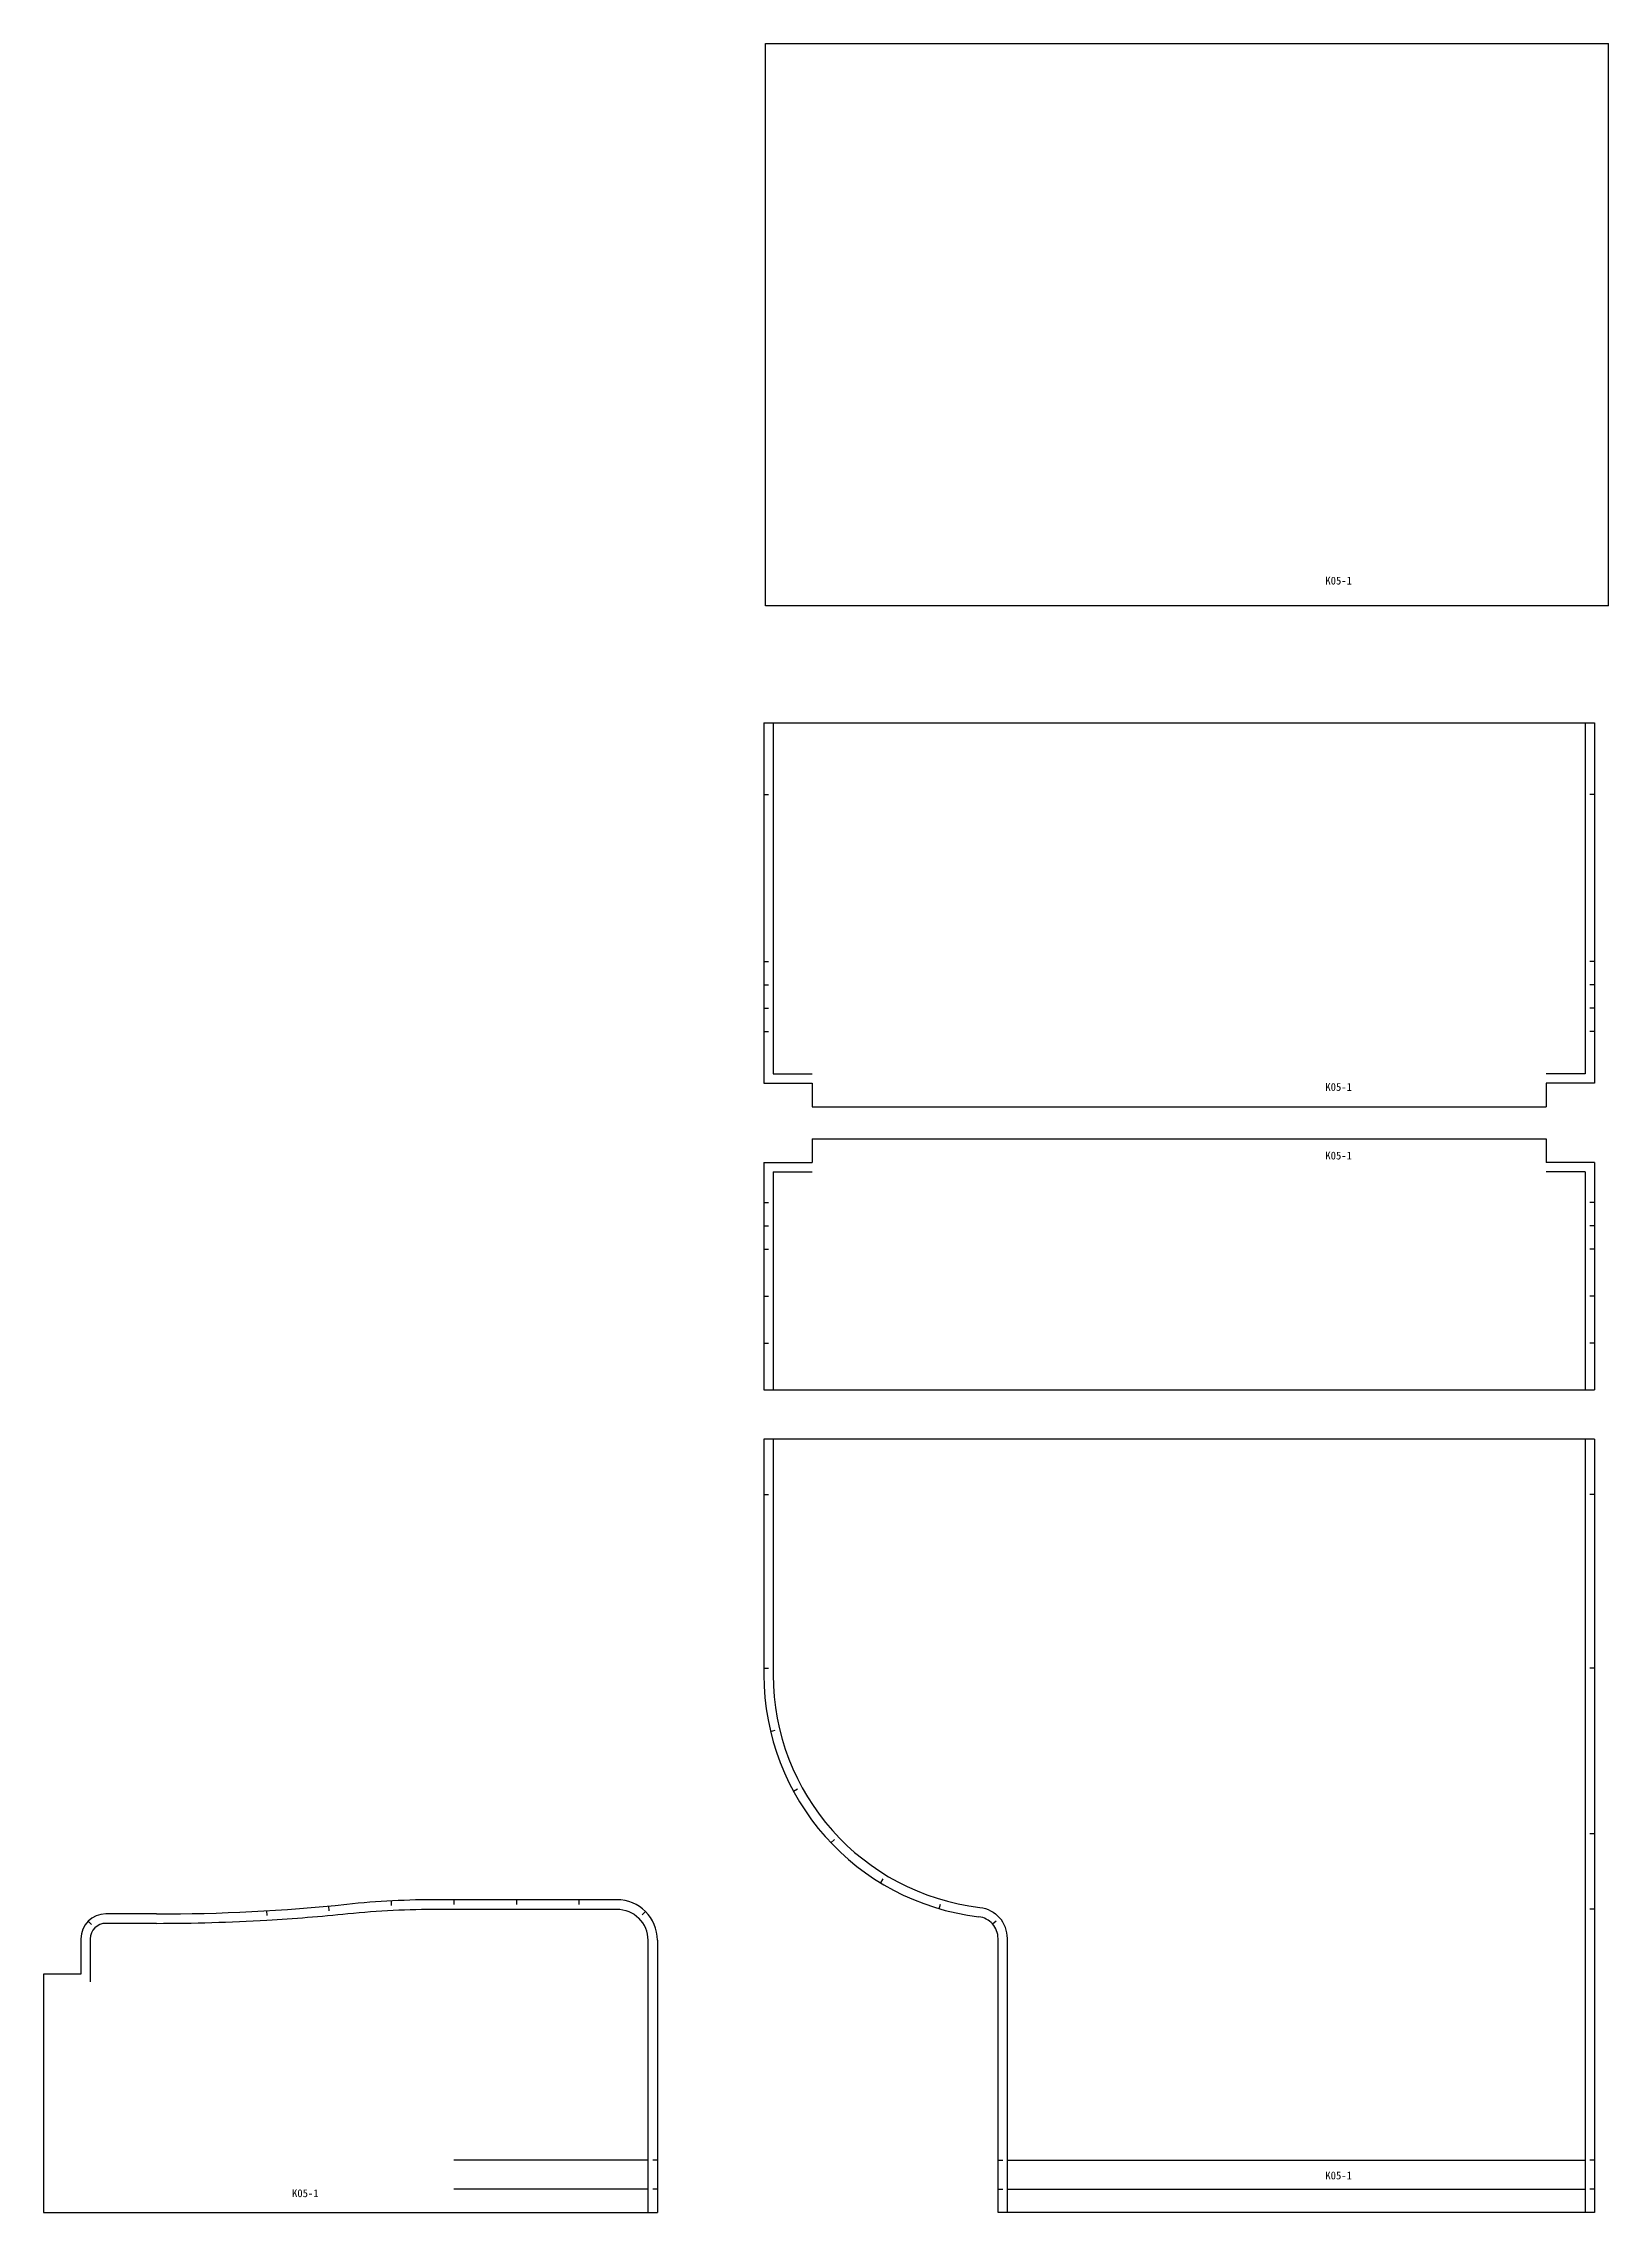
# Model space of a CAD drawing. Header units: millimetres. Extents: x 1211946 to 1266258, y -418433 to -400124.
# Drawn here: x 1246244 to 1248249, y -414255 to -411478 of the extents above; entities that cross this region are included whole.
import ezdxf

# ---------------------------------------------------------------- set-up
doc = ezdxf.new("R2010")
doc.units = ezdxf.units.MM
doc.header["$LTSCALE"] = 5
doc.layers.add('文字', color=7, linetype='Continuous')
doc.layers.add('缝头内线', color=1, linetype='Continuous')
doc.styles.add('宋体', font='')
doc.styles.get('宋体').set_extended_font_data('SimSun')

msp = doc.modelspace()

# ---------------------------------------------------------------- texts
at = {"layer": '文字', "color": 3, "char_height": 10, "attachment_point": 5, "style": '宋体'}
for insert in [(1247903.27, -412165.77), (1247903.27, -412814.01), (1247903.27, -412901.77), (1247903.27, -414207.41), (1246579.83, -414230.17)]:
    msp.add_mtext('K05-1', dxfattribs=dict(at, insert=insert))

# ---------------------------------------------------------------- linework, layer by layer
for p, q in [((1247169.07, -412197.93), (1247169.07, -411477.93)), ((1247169.07, -411477.93), (1248249.07, -411477.93)), ((1248249.07, -412197.93), (1248249.07, -411477.93)), ((1248249.07, -412197.93), (1247169.07, -412197.93)), ((1247167.07, -412347.89), (1248231.07, -412347.89)), ((1247167.07, -412347.89), (1247167.07, -412809.13)), ((1248231.07, -412347.89), (1248231.07, -412809.13)), ((1247167.07, -412809.13), (1247229.07, -412809.13)), ((1247229.07, -412809.13), (1247229.07, -412839.28)), ((1248169.07, -412809.13), (1248169.07, -412839.28)), ((1248231.07, -412809.13), (1248169.07, -412809.13)), ((1247229.07, -412839.28), (1248169.07, -412839.28)), ((1247229.07, -412880.28), (1248169.07, -412880.28)), ((1247229.07, -412880.28), (1247229.07, -412910.44)), ((1248169.07, -412880.28), (1248169.07, -412910.44)), ((1247167.07, -412910.44), (1247167.07, -413201.68)), ((1247167.07, -412910.44), (1247229.07, -412910.44)), ((1248231.07, -412910.44), (1248169.07, -412910.44)), ((1248231.07, -412910.44), (1248231.07, -413201.68)), ((1247167.07, -413201.68), (1248231.07, -413201.68)), ((1247167.07, -413264.92), (1247167.07, -413566.32)), ((1248231.07, -413264.92), (1247167.07, -413264.92)), ((1248231.07, -413264.92), (1248231.07, -414254.9)), ((1246389.33, -413872.59), (1246324.32, -413872.59)), ((1246978.79, -413854.32), (1246750.32, -413854.32)), ((1246292.32, -413904.59), (1246292.32, -413949.59)), ((1247030.79, -413906.32), (1247030.79, -414254.9)), ((1246244.32, -413949.59), (1246244.32, -414254.9)), ((1246292.32, -413949.59), (1246244.32, -413949.59)), ((1246244.32, -414254.9), (1247030.79, -414254.9)), ((1248231.07, -414254.9), (1247467.07, -414254.9))]:
    msp.add_line(p, q)
at = {"color": 2}
for p, q in [((1247167.07, -412439.52), (1247173.07, -412439.52)), ((1248231.07, -412439.52), (1248225.07, -412439.52)), ((1247167.07, -412653.08), (1247173.07, -412653.08)), ((1248231.07, -412653.08), (1248225.07, -412653.08)), ((1247167.07, -412683.08), (1247173.07, -412683.08)), ((1248231.07, -412683.08), (1248225.07, -412683.08)), ((1247167.07, -412713.08), (1247173.07, -412713.08)), ((1248231.07, -412713.08), (1248225.07, -412713.08)), ((1247167.07, -412743.08), (1247173.07, -412743.08)), ((1248231.07, -412743.08), (1248225.07, -412743.08)), ((1247167.07, -412961.68), (1247173.07, -412961.68)), ((1248231.07, -412961.68), (1248225.07, -412961.68)), ((1247167.07, -412991.68), (1247173.07, -412991.68)), ((1248231.07, -412991.68), (1248225.07, -412991.68)), ((1247167.07, -413021.68), (1247173.07, -413021.68)), ((1248231.07, -413021.68), (1248225.07, -413021.68)), ((1247167.07, -413081.68), (1247173.07, -413081.68)), ((1248231.07, -413081.68), (1248225.07, -413081.68)), ((1247167.07, -413141.68), (1247173.07, -413141.68)), ((1248231.07, -413141.68), (1248225.07, -413141.68)), ((1247167.07, -413335.62), (1247173.07, -413335.62)), ((1248231.07, -413335.62), (1248225.07, -413335.62)), ((1247167.07, -413557.84), (1247173.07, -413557.84)), ((1248231.07, -413557.84), (1248225.07, -413557.84)), ((1247175.62, -413638.88), (1247181.46, -413637.49)), ((1247204.92, -413715.28), (1247210.2, -413712.41)), ((1247253.08, -413781.43), (1247257.42, -413777.29)), ((1248231.07, -413770.07), (1248225.07, -413770.07)), ((1247316.77, -413832.78), (1247319.89, -413827.66)), ((1246530.04, -413868.49), (1246530.39, -413874.48)), ((1246609.42, -413862.54), (1246609.97, -413868.51)), ((1246689.6, -413855.91), (1246689.92, -413861.9)), ((1246770.2, -413854.32), (1246770.2, -413860.32)), ((1246850.2, -413854.32), (1246850.2, -413860.32)), ((1246930.2, -413854.32), (1246930.2, -413860.32)), ((1247015.56, -413869.55), (1247011.32, -413873.79)), ((1247391.63, -413865.81), (1247393.31, -413860.05)), ((1248231.07, -413866.32), (1248225.07, -413866.32)), ((1246301.69, -413881.97), (1246305.93, -413886.21)), ((1247460, -413885.36), (1247464.48, -413881.37)), ((1247030.79, -414187.9), (1247024.79, -414187.9)), ((1247467.07, -414187.9), (1247473.07, -414187.9)), ((1248231.07, -414187.9), (1248225.07, -414187.9)), ((1247030.79, -414224.9), (1247024.79, -414224.9)), ((1247467.07, -414224.9), (1247473.07, -414224.9)), ((1248231.07, -414224.9), (1248225.07, -414224.9))]:
    msp.add_line(p, q, dxfattribs=at)
msp.add_lwpolyline([(1247467.07, -414254.9), (1247467.07, -413903.96, 0.1836328), (1247460, -413885.36, 0.1836328)], format="xyb")
for centre, radius, start, end in [((1247479.07, -413566.32), 312, 180, 263.24367), ((1246324.32, -413904.59), 32, 90, 180), ((1246389.33, -411459.59), 2413, 270, 275.79704), ((1246750.32, -415015.31), 1160.99, 90, 95.79704), ((1246978.79, -413906.32), 52, 0, 90), ((1247439.07, -413903.96), 28, 41.62184, 83.24367)]:
    msp.add_arc(centre, radius, start, end)
at = {"layer": '缝头内线', "color": 1, "ltscale": 2}
for p, q in [((1247179.07, -412347.89), (1247179.07, -412797.13)), ((1248219.07, -412347.89), (1248219.07, -412797.13)), ((1247179.07, -412797.13), (1247229.07, -412797.13)), ((1248219.07, -412797.13), (1248169.07, -412797.13)), ((1247179.07, -412922.44), (1247179.07, -413201.68)), ((1247179.07, -412922.44), (1247229.07, -412922.44)), ((1248219.07, -412922.44), (1248169.07, -412922.44)), ((1248219.07, -412922.44), (1248219.07, -413201.68)), ((1247179.07, -413264.92), (1247179.07, -413557.84)), ((1248219.07, -413264.92), (1248219.07, -414254.9)), ((1246304.32, -413904.59), (1246304.32, -413959.59)), ((1246389.33, -413884.59), (1246324.32, -413884.59)), ((1247018.79, -414187.9), (1246770.2, -414187.9)), ((1247479.07, -414187.9), (1248219.07, -414187.9)), ((1247018.79, -414224.9), (1246770.2, -414224.9)), ((1247479.07, -414224.9), (1248219.07, -414224.9))]:
    msp.add_line(p, q, dxfattribs=at)
for points in [[(1247179.07, -413557.84), (1247179.07, -413566.32, 0.3800824), (1247443.77, -413864.23, -0.1836328), (1247468.97, -413877.39)], [(1246530.74, -413880.47, 0.010708), (1246634.27, -413872.19, -0.0252998), (1246750.32, -413866.32), (1246978.79, -413866.32, -0.1989124), (1247007.07, -413878.03)], [(1247018.79, -414254.9), (1247018.79, -413906.32, 0.1989124), (1247007.07, -413878.03)], [(1247479.07, -414254.9), (1247479.07, -413903.96, 0.1836328), (1247468.97, -413877.39)]]:
    msp.add_lwpolyline(points, format="xyb", dxfattribs=at)
for centre, radius, start, end in [((1246389.33, -411459.59), 2425, 270, 273.34304), ((1246324.32, -413904.59), 20, 90, 180)]:
    msp.add_arc(centre, radius, start, end, dxfattribs=at)

msp.set_redraw_order([(e.dxf.handle, doc.entitydb.next_handle()) for e in msp.query("TEXT MTEXT ATTDEF DIMENSION ARC_DIMENSION")])  # texts and dimensions are drawn at this point

doc.saveas('drawing.dxf')
